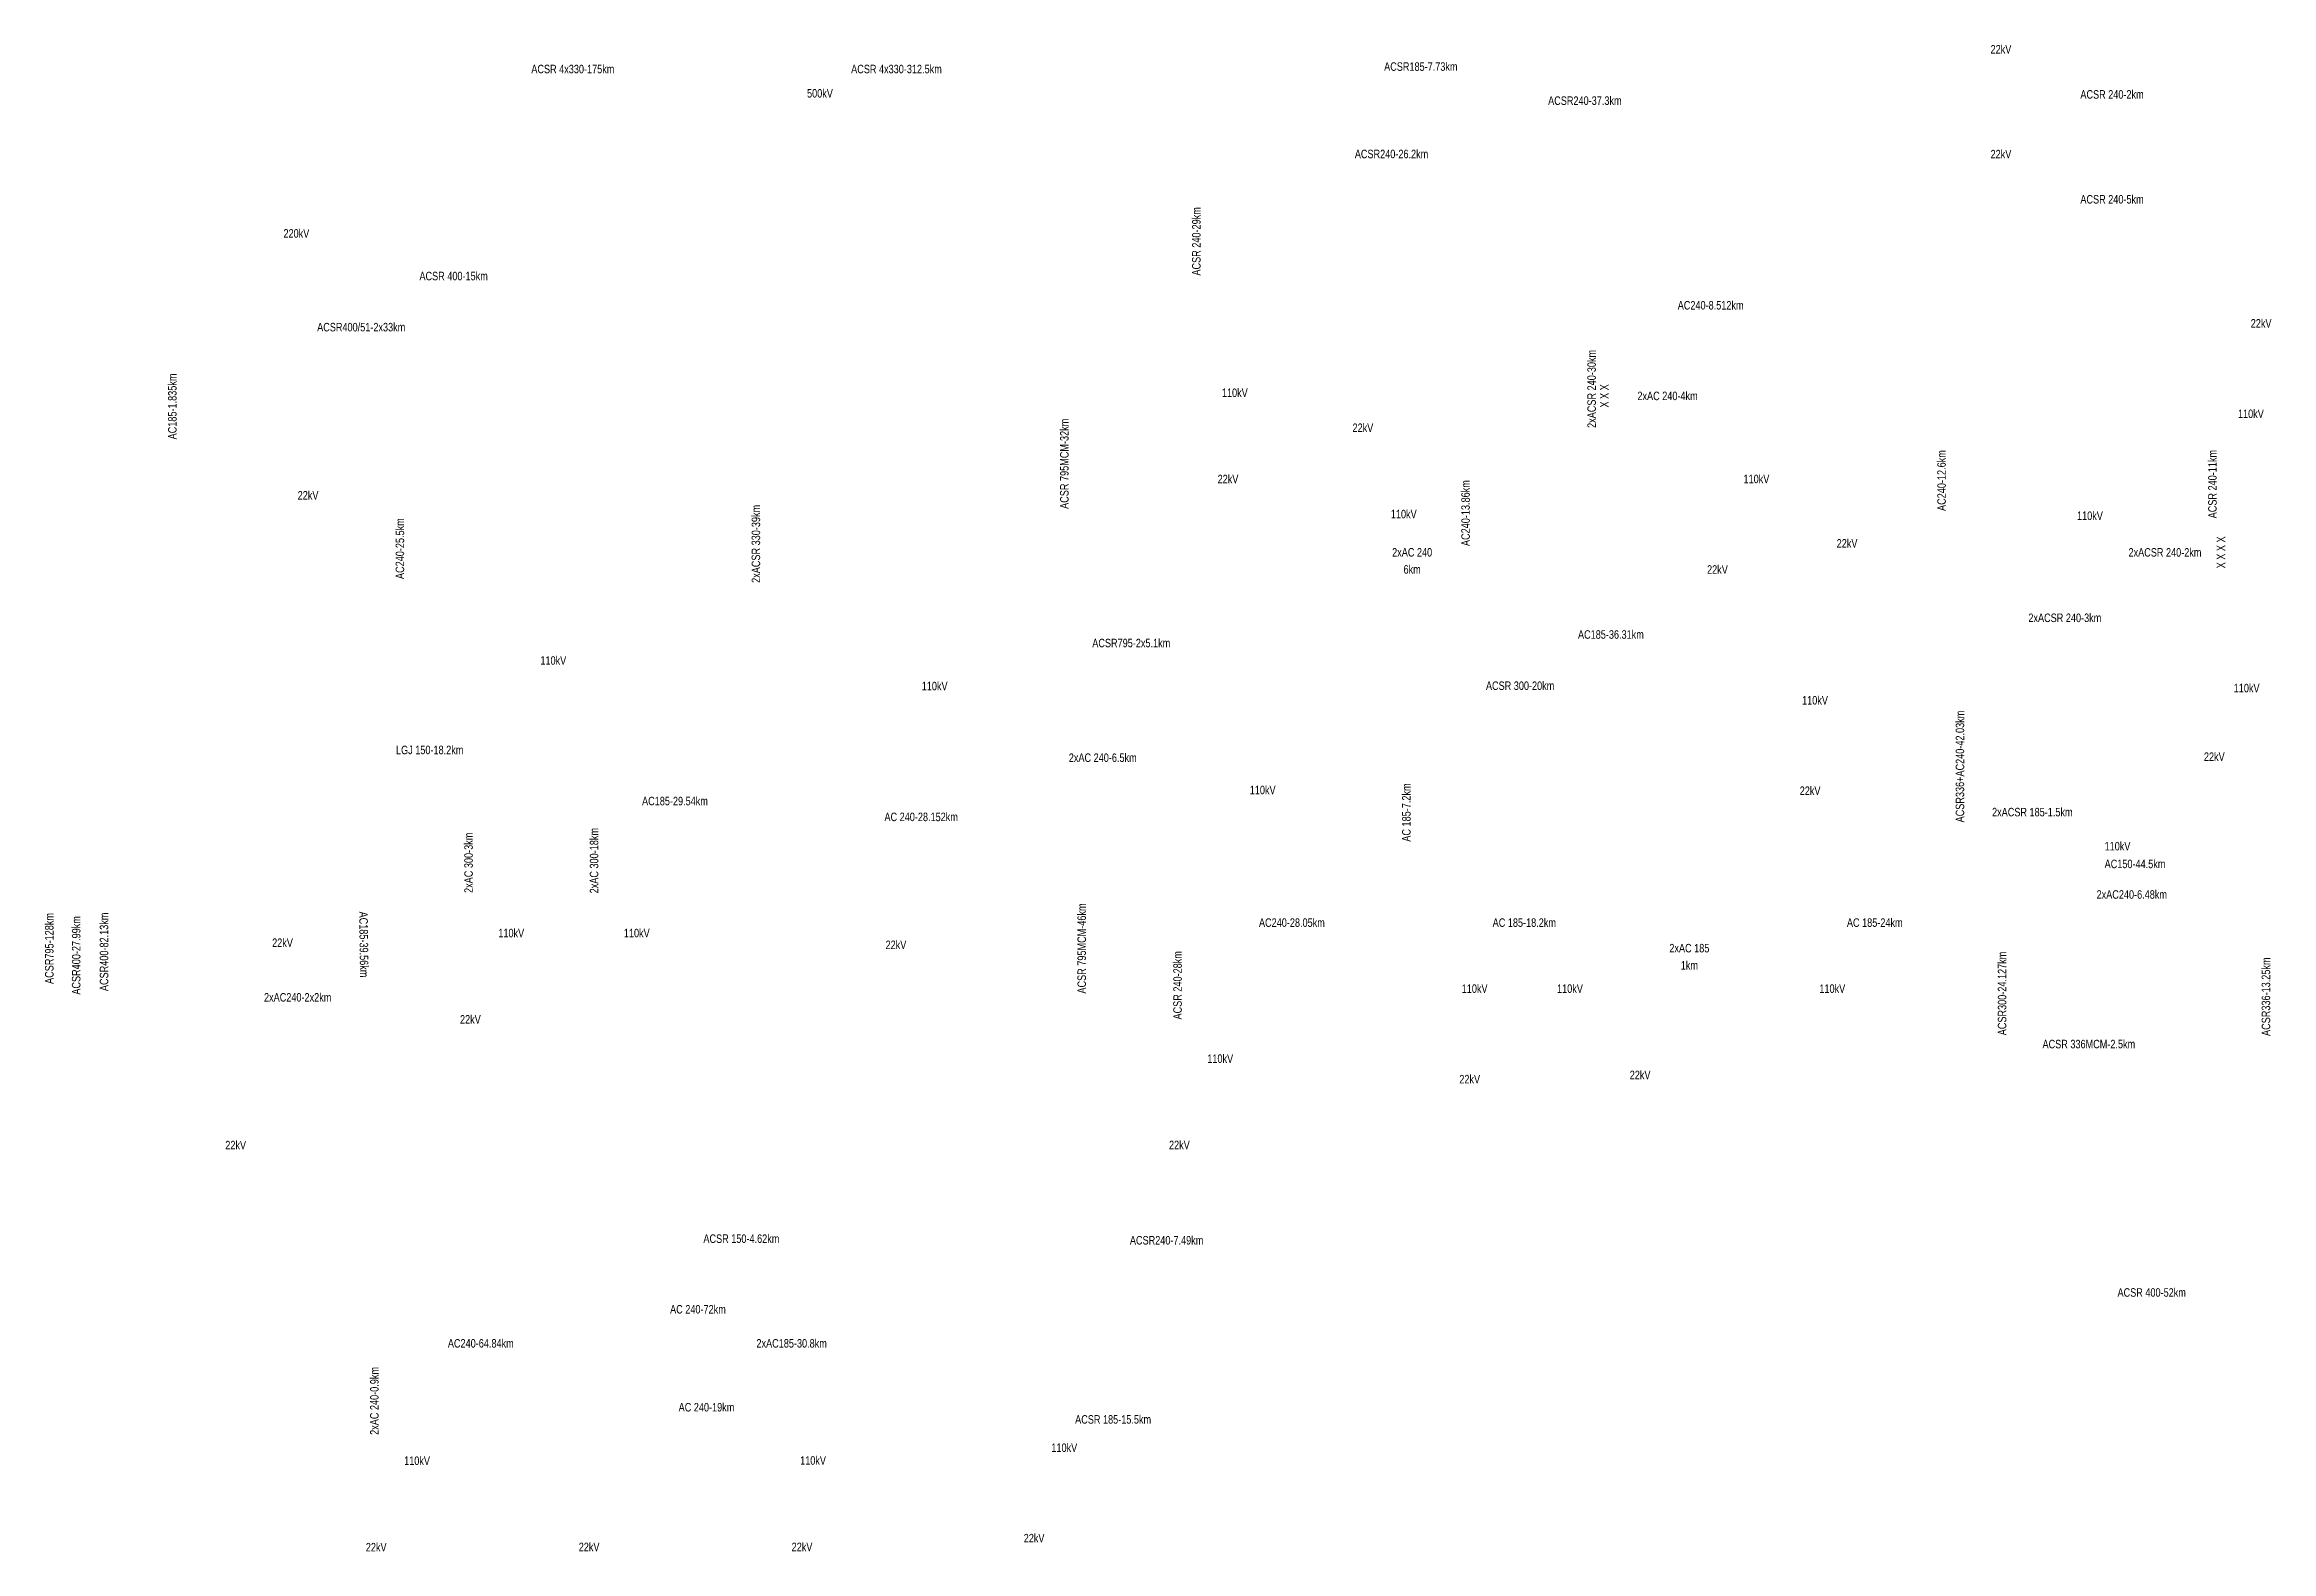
# Model space of a CAD drawing. Header units: millimetres. Extents: x 2932 to 7658, y 4157 to 14227.
# Drawn here: x 2931.6 to 3193.1, y 9381.2 to 9558.1 of the extents above; entities that cross this region are included whole.
import ezdxf
from ezdxf.enums import TextEntityAlignment as Align

# ---------------------------------------------------------------- set-up
doc = ezdxf.new("R2010")
doc.units = ezdxf.units.MM
doc.layers.get('Defpoints').update_dxf_attribs({"color": 8})
doc.layers.add('22kV-Hien huu', color=3, linetype='Continuous', lineweight=35)
doc.layers.add('TEXT', color=7, linetype='Continuous')
doc.styles.add('1VNI_TEXT', font='1vni.shx', dxfattribs={"width": 0.8, "bigfont": 'bigfont.shx'})

msp = doc.modelspace()

# ---------------------------------------------------------------- texts
at = {"layer": '22kV-Hien huu', "ltscale": 0.5, "style": '1VNI_TEXT', "width": 0.8}
msp.add_text('22kV', height=1, dxfattribs=at).set_placement((2952.83, 9428.89), align=Align.MIDDLE_LEFT)
at = {"layer": 'Defpoints', "style": '1VNI_TEXT', "width": 0.8}
for s, p in [('22kV', (3161.33, 9556.73)), ('22kV', (3161.33, 9544.42)), ('110kV', (3171.78, 9501.97))]:
    msp.add_text(s, height=1, dxfattribs=at).set_placement(p, align=Align.BOTTOM_CENTER)
for s, p in [('ACSR 240-2km', (3174.37, 9552.23)), ('ACSR 240-5km', (3174.37, 9539.92)), ('2xAC 240-4km', (3122.18, 9516.84)), ('2xAC 240', (3092.19, 9498.48)), ('2xACSR 240-2km', (3180.59, 9498.47)), ('6km', (3092.19, 9496.47)), ('2xACSR 240-3km', (3168.83, 9490.79)), ('ACSR 300-20km', (3104.87, 9482.82)), ('2xACSR 185-1.5km', (3165.01, 9467.98)), ('2xAC 185', (3124.74, 9452.01)), ('1km', (3124.74, 9450)), ('AC 240-72km', (3008.33, 9409.62)), ('AC 240-19km', (3009.33, 9398.12))]:
    msp.add_text(s, height=1, dxfattribs=at).set_placement(p, align=Align.MIDDLE_CENTER)
for s, p in [('22kV', (3190.66, 9525.36)), ('110kV', (3069.85, 9517.21)), ('22kV', (3085.19, 9513.1)), ('110kV', (3189.16, 9514.74)), ('22kV', (3069.35, 9507.08)), ('110kV', (3131.1, 9507.09)), ('110kV', (3089.69, 9502.97)), ('22kV', (3126.82, 9496.46)), ('110kV', (3188.66, 9482.54)), ('22kV', (3185.16, 9474.49)), ('110kV', (2984.89, 9453.78)), ('110kV', (2999.63, 9453.78)), ('22kV', (2980.39, 9443.65)), ('110kV', (3068.14, 9439.04)), ('22kV', (3117.74, 9437.13)), ('22kV', (3063.64, 9428.91)), ('110kV', (2973.83, 9391.84)), ('110kV', (3020.33, 9391.87)), ('22kV', (2969.33, 9381.69)), ('22kV', (3019.33, 9381.72))]:
    msp.add_text(s, height=1, dxfattribs=at).set_placement(p, align=Align.MIDDLE_LEFT)
for s, p in [('2xACSR 240-30km', (3113.26, 9517.66)), ('X X X', (3114.76, 9516.84)), ('2xAC 300-18km', (2996.13, 9462.28)), ('2xAC 300-3km', (2981.39, 9462.03)), ('ACSR 240-28km', (3064.64, 9447.65)), ('2xAC 240-0.9km', (2970.33, 9398.86))]:
    msp.add_text(s, height=1, rotation=90, dxfattribs=at).set_placement(p, align=Align.MIDDLE_CENTER)
msp.add_text('110kV', height=1, dxfattribs=at).set_placement((3175.01, 9464.48), align=Align.TOP_CENTER)
msp.add_text('110kV', height=1, dxfattribs=at).set_placement((3112.24, 9447.26), align=Align.MIDDLE_RIGHT)
at = {"layer": 'TEXT', "style": '1VNI_TEXT', "width": 0.8}
for s, p in [('ACSR 4x330-175km', (2993.64, 9555.21)), ('ACSR 4x330-312.5km', (3031.64, 9555.21)), ('ACSR185-7.73km', (3093.21, 9555.5)), ('ACSR240-37.3km', (3112.47, 9551.5)), ('ACSR240-26.2km', (3089.77, 9545.24)), ('ACSR 400-15km', (2979.64, 9530.91)), ('AC240-8.512km', (3127.24, 9527.48)), ('ACSR400/51-2x33km', (2968.79, 9524.91)), ('AC185-36.31km', (3115.53, 9488.83)), ('ACSR795-2x5.1km', (3059.21, 9487.83)), ('LGJ 150-18.2km', (2976.83, 9475.28)), ('2xAC 240-6.5km', (3055.86, 9474.37)), ('AC185-29.54km', (3005.63, 9469.28)), ('AC 240-28.152km', (3034.54, 9467.42)), ('AC150-44.5km', (3177.07, 9461.9)), ('2xAC240-6.48km', (3176.69, 9458.31)), ('AC240-28.05km', (3078.07, 9455.01)), ('AC 185-18.2km', (3105.36, 9455.01)), ('AC 185-24km', (3146.51, 9455.01)), ('2xAC240-2x2km', (2961.33, 9446.24)), ('ACSR 336MCM-2.5km', (3171.65, 9440.75)), ('ACSR 150-4.62km', (3013.43, 9417.91)), ('ACSR240-7.49km', (3063.36, 9417.72)), ('ACSR 400-52km', (3179.03, 9411.59)), ('AC240-64.84km', (2982.83, 9405.62)), ('2xAC185-30.8km', (3019.33, 9405.62)), ('ACSR 185-15.5km', (3057.08, 9396.69))]:
    msp.add_text(s, height=1, dxfattribs=at).set_placement(p, align=Align.MIDDLE_CENTER)
for s, p in [('500kV', (3021.14, 9552.36)), ('220kV', (2959.66, 9535.91)), ('22kV', (2961.33, 9505.17)), ('22kV', (3142.04, 9499.53)), ('110kV', (2989.83, 9485.78)), ('110kV', (3137.98, 9481.11)), ('22kV', (3137.7, 9470.49)), ('22kV', (2958.33, 9452.65)), ('22kV', (3030.36, 9452.4)), ('110kV', (3098.01, 9447.26)), ('110kV', (3140.01, 9447.26)), ('22kV', (3097.73, 9436.63)), ('110kV', (3049.83, 9393.37)), ('22kV', (2994.33, 9381.72)), ('22kV', (3046.58, 9382.75))]:
    msp.add_text(s, height=1, dxfattribs=at).set_placement(p, align=Align.MIDDLE_LEFT)
for s, rotation, p in [('ACSR 240-29km', 90, (3066.85, 9534.98)), ('AC185-1.835km', 90, (2946.61, 9515.6)), ('ACSR 795MCM-32km', 90, (3051.35, 9508.87)), ('AC240-12.6km', 90, (3154.35, 9506.9)), ('ACSR 240-11km', 90, (3186.16, 9506.48)), ('AC240-13.86km', 90, (3098.46, 9503.08)), ('2xACSR 330-39km', 90, (3015.13, 9499.47)), ('AC240-25.5km', 90, (2973.33, 9498.91)), ('X X X X', 90, (3187.16, 9498.47)), ('ACSR336+AC240-42.03km', 90, (3156.51, 9473.33)), ('AC 185-7.2km', 90, (3091.51, 9467.93)), ('ACSR795-128km', 90, (2932.16, 9451.97)), ('ACSR400-27.99km', 90, (2935.32, 9451.16)), ('ACSR400-82.13km', 90, (2938.59, 9451.58)), ('AC185-39.56km', 270.7084, (2969.1, 9452.44)), ('ACSR 795MCM-46km', 90, (3053.39, 9451.97)), ('ACSR300-24.127km', 90, (3161.46, 9446.69)), ('ACSR336-13.25km', 90, (3192.44, 9446.31))]:
    msp.add_text(s, height=1, rotation=rotation, dxfattribs=at).set_placement(p, align=Align.MIDDLE_CENTER)
msp.add_text('110kV', height=1, dxfattribs=at).set_placement((3037.64, 9482.78), align=Align.MIDDLE_RIGHT)
msp.add_text('110kV', height=1, dxfattribs=at).set_placement((3074.64, 9469.78), align=Align.BOTTOM_CENTER)

doc.saveas('drawing.dxf')
